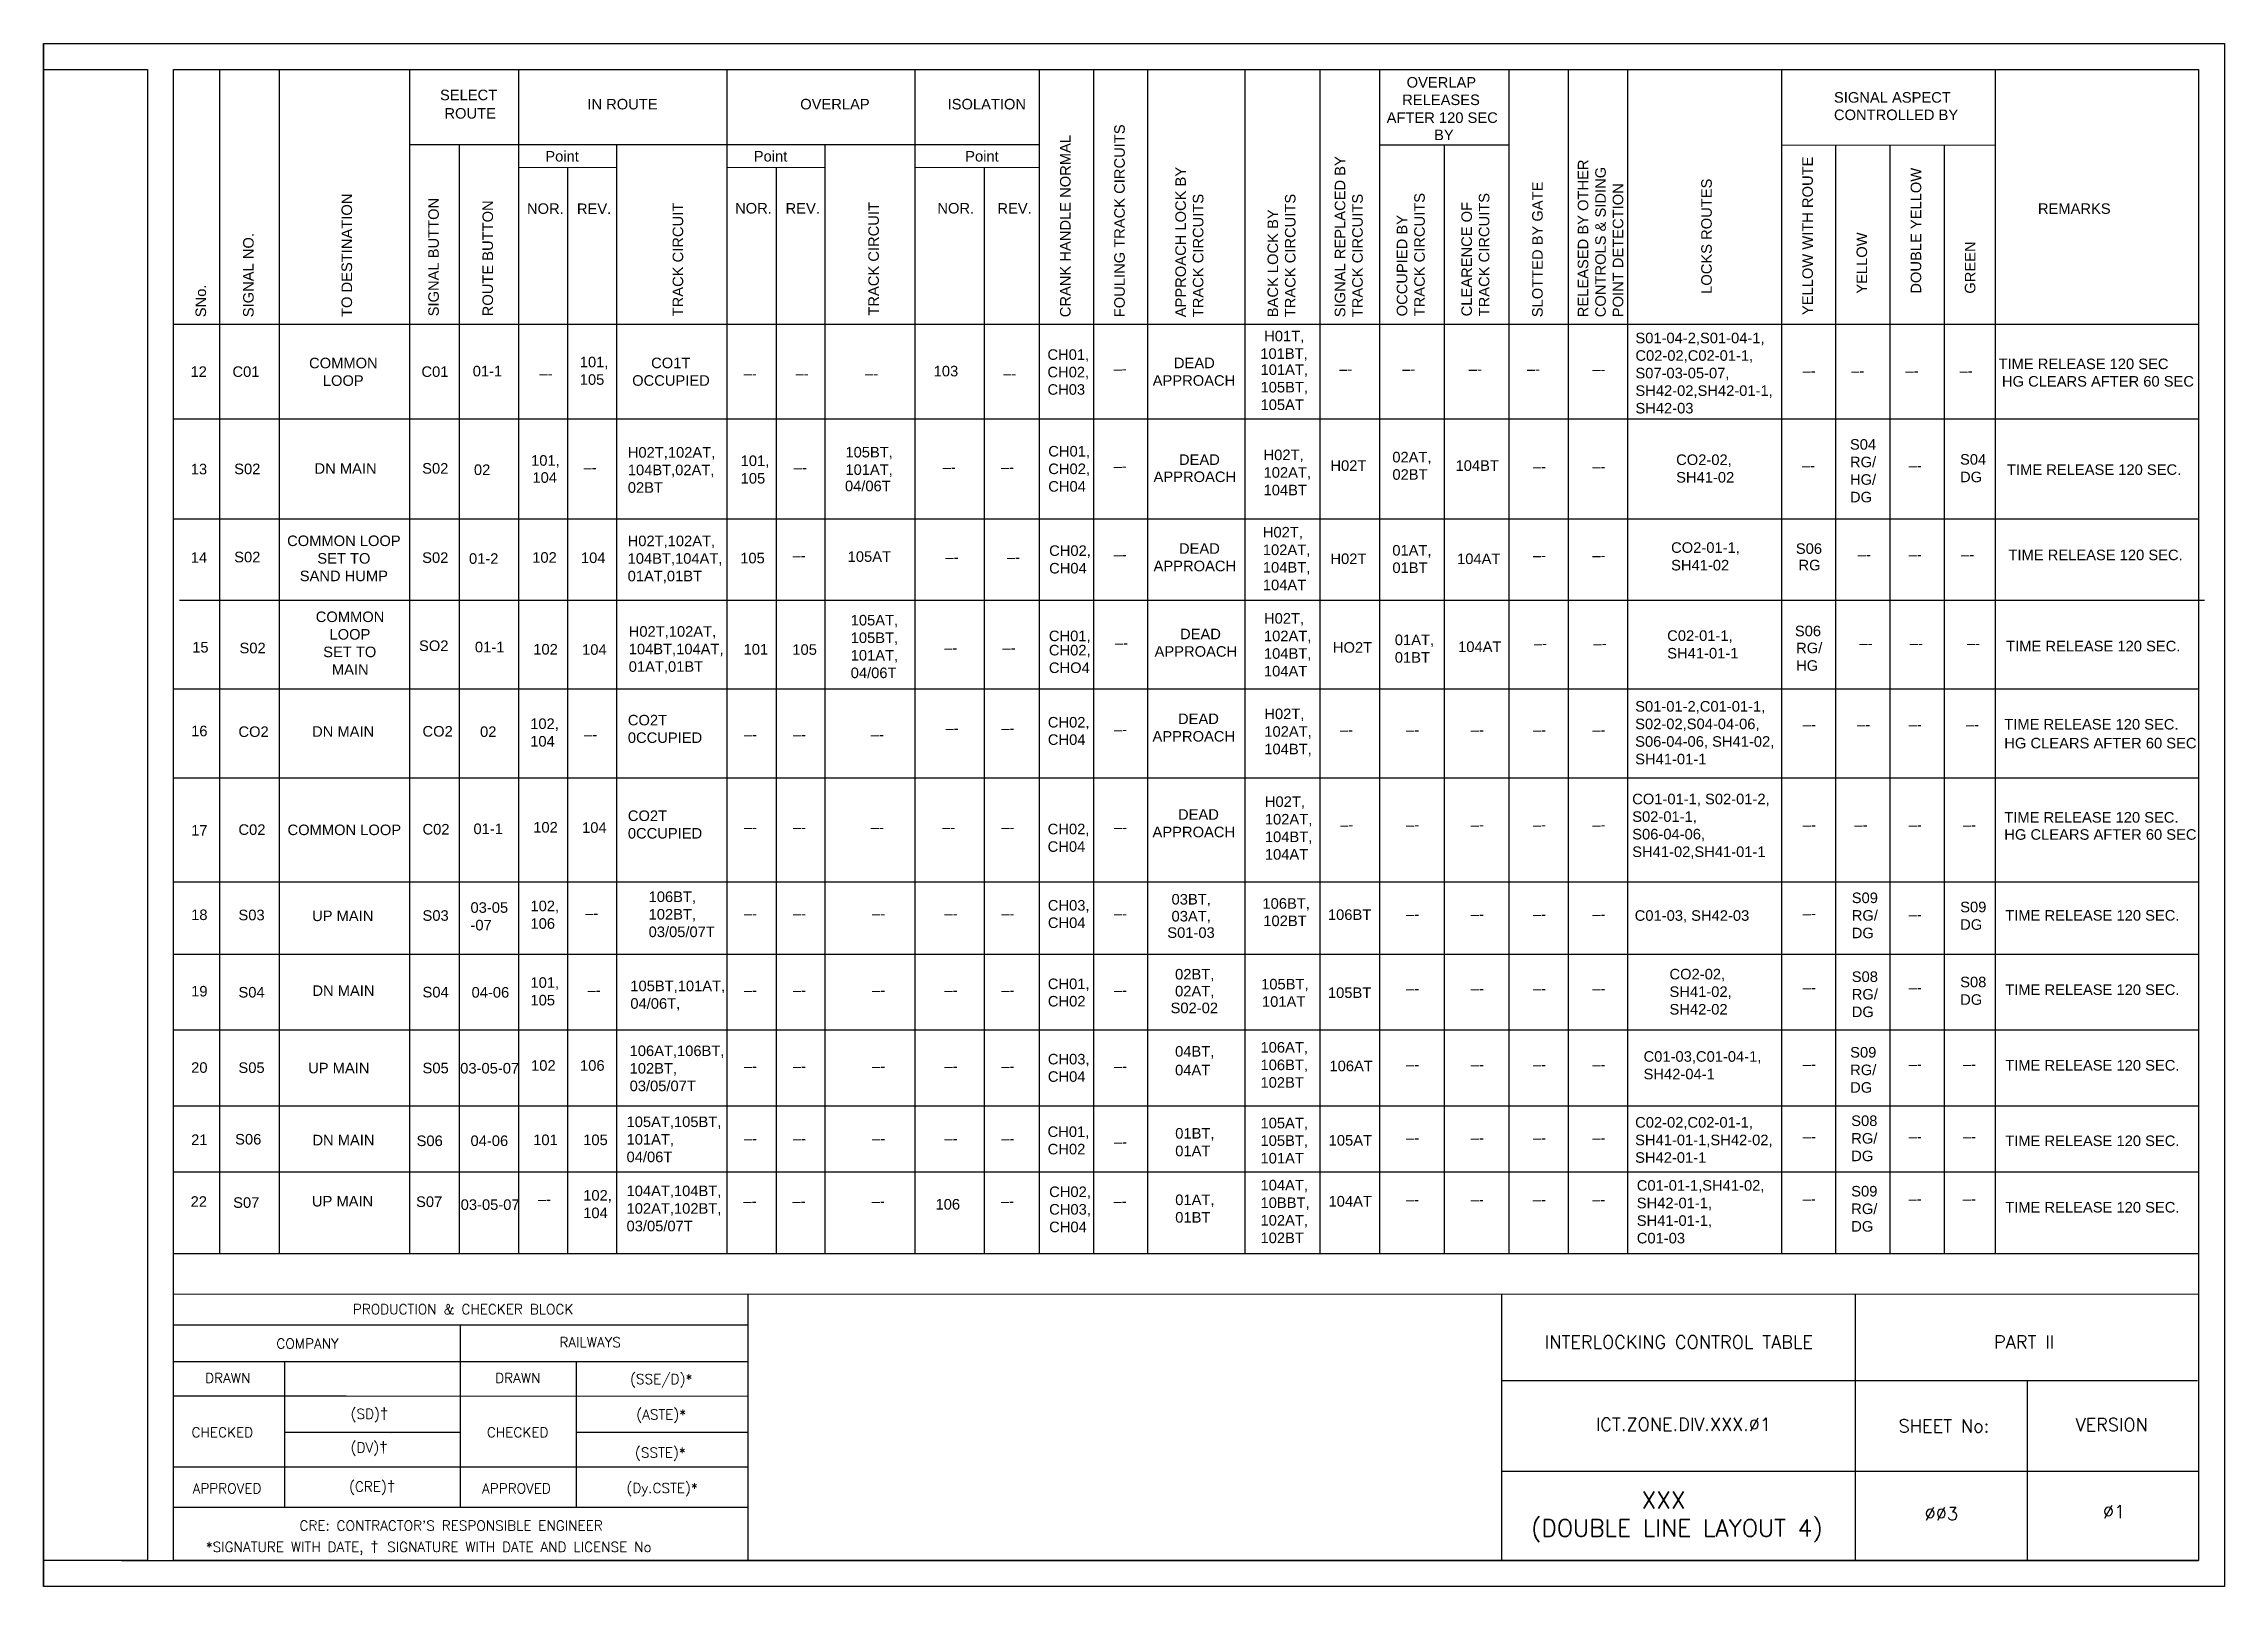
# Model space of a CAD drawing. Header units: inches. Extents: x -19 to 1645, y 43 to 741.
# Drawn here: x 770 to 1190, y 42.8 to 339.8 of the extents above; entities that cross this region are included whole.
import ezdxf
from ezdxf.enums import TextEntityAlignment as Align

# ---------------------------------------------------------------- set-up
doc = ezdxf.new("R2010")
doc.units = ezdxf.units.IN
doc.header["$MEASUREMENT"] = 0
for name, color, linetype in [('PDF2_Text', 7, 'Continuous'), ('PDF_Geometry', 7, 'Continuous'), ('PDF_Text', 7, 'Continuous')]:
    doc.layers.add(name, color=color, linetype=linetype)
doc.styles.add('PDF Arial', font='arial.ttf')
doc.styles.add('ROMANS', font='romans.shx', dxfattribs={"height": 2})

msp = doc.modelspace()

# ---------------------------------------------------------------- texts
at = {"style": 'ROMANS'}
for s, height, p in [('PRODUCTION & CHECKER BLOCK', 1.92, (850.75, 96.2)), ('COMPANY', 1.92, (820.79, 89.58)), ('RAILWAYS', 1.92, (875.21, 89.84)), ('(SSE/D)*', 1.92, (888.9, 82.75)), ('DRAWN', 1.92, (805.43, 82.96)), ('DRAWN', 1.92, (861.29, 82.96)), ('(ASTE)*', 1.92, (888.9, 75.93)), ('CHECKED', 1.92, (804.38, 72.5)), ('CHECKED', 1.92, (861.25, 72.5)), ('(SSTE)*', 1.92, (888.73, 68.6)), ('(Dy.CSTE)*', 1.92, (889.07, 61.78)), ('APPROVED', 1.92, (805.28, 61.7)), ('APPROVED', 1.92, (861.02, 61.7)), ('XXX', 3.3, (1081.96, 59.47)), ("CRE: CONTRACTOR'S RESPONSIBLE ENGINEER", 1.92, (848.44, 54.55)), ('(DOUBLE LINE LAYOUT 4)', 3.3, (1084.52, 54.08))]:
    msp.add_text(s, height=height, dxfattribs=at).set_placement(p, align=Align.MIDDLE_CENTER)
at = {"lineweight": -2, "style": 'ROMANS'}
for s, p in [('INTERLOCKING CONTROL TABLE', (1084.89, 89.87)), ('PART II', (1151.39, 89.87)), ('ICT.ZONE.DIV.XXX.Ø1', (1085.78, 74.03)), ('SHEET No:', (1135.95, 73.73)), ('VERSION', (1168.26, 73.96)), ('ØØ3 ', (1136.3, 56.87)), ('Ø1', (1168.72, 57.24))]:
    msp.add_text(s, height=2.5, dxfattribs=at).set_placement(p, align=Align.MIDDLE_CENTER)
at = {"char_height": 1.92, "attachment_point": 1, "style": 'ROMANS'}
for s, width, insert in [('(SD){\\fArial|b0|i0|c0|p34;\\H1.08333x;†}', 8.1172, (829.07, 77.17)), ('(DV){\\fArial|b0|i0|c0|p34;\\H1.08333x;†}', 8.1172, (829.07, 70.7)), ('(CRE){\\fArial|b0|i0|c0|p34;\\H1.08333x;†}', 8.1172, (828.77, 63.17)), ('\\pi-5.76,l9.6,t9.6;*SIGNATURE WITH DATE, {\\fArial|b0|i0|c0|p34;\\H1.08333x;†  }SIGNATURE WITH DATE AND LICENSE No', 104.6362, (797.36, 51.56))]:
    msp.add_mtext_dynamic_manual_height_columns(s, width=width, gutter_width=12.5, heights=[0], dxfattribs=dict(at, insert=insert))
at = {"layer": 'PDF2_Text', "attachment_point": 7, "style": 'PDF Arial'}
for s, insert, char_height in [('–-', (976.04, 276.26), 2.03), ('–-', (1068.24, 276.14), 2.03), ('101,', (863.84, 258.21), 2.03), ('CH01,\\PCH02,\\PCH04', (963.45, 253.56), 2.03), ('DEAD', (988.62, 258.74), 2.03), ('H02T,\\P102AT,\\P104BT', (1004.91, 252.86), 2.03), ('13', (798.3, 256.9), 2.03), ('S02', (806.66, 256.93), 2.03), ('S02', (842.86, 257.03), 2.03), ('02', (852.83, 256.77), 2.03), ('104', (864.1, 255.27), 2.03), ('–-', (873.95, 257.24), 2.03), ('–-', (914.44, 257.24), 2.03), ('–-', (943.12, 257.29), 2.03), ('–-', (954.35, 257.29), 2.03), ('–-', (976.04, 257.52), 2.03), ('APPROACH', (983.72, 255.41), 2.03), ('–-', (1056.78, 257.42), 2.03), ('–-', (1068.24, 257.42), 2.03), ('–-', (1108.59, 257.62), 2.03), ('–-', (1129.16, 257.62), 2.03), ('DEAD', (988.62, 241.63), 2.03), ('H02T,\\P102AT,\\P104BT,\\P104AT', (1004.77, 234.59), 2.03), ('14', (798.3, 239.9), 2.03), ('S02', (806.66, 239.96), 2.03), ('S02', (842.86, 239.85), 2.03), ('01-2', (851.88, 239.67), 2.03), ('102', (864.06, 239.88), 2.03), ('–-', (914.2, 240.31), 2.03), ('–-', (943.65, 239.97), 2.03), ('–-', (955.47, 239.97), 2.03), ('CH02,\\PCH04', (963.61, 237.81), 2.03), ('–-', (976.04, 240.49), 2.03), ('APPROACH', (983.72, 238.24), 2.03), ('–-', (1056.78, 240.33), 2.03), ('–-', (1068.24, 240.33), 2.03), ('–-', (1119.36, 240.49), 2.03), ('–-', (1129.16, 240.49), 2.03), ('–-', (1139.26, 240.49), 2.03), ('CH01,', (963.57, 224.43), 2.03), ('DEAD', (988.82, 225.17), 2.03), ('H02T,\\P102AT,\\P104BT,\\P104AT', (1004.99, 218), 2.03), ('15', (798.57, 222.59), 2.03), ('S02', (807.68, 222.45), 2.03), ('SO2', (842.26, 222.89), 2.03), ('01-1', (853.02, 222.63), 2.03), ('102', (864.26, 222.21), 2.03), ('101', (904.77, 222.21), 2.03), ('–-', (943.4, 222.5), 2.03), ('–-', (954.62, 222.5), 2.03), ('CH02,\\PCHO4', (963.57, 218.65), 2.03), ('–-', (976.31, 223.47), 2.03), ('APPROACH', (983.92, 221.78), 2.03), ('HO2T', (1018.26, 222.56), 2.03), ('01AT,\\P01BT', (1030.19, 220.64), 2.03), ('104AT', (1042.38, 222.69), 2.03), ('–-', (1056.98, 223.38), 2.03), ('–-', (1068.44, 223.38), 2.03), ('–-', (1119.68, 223.39), 2.03), ('–-', (1129.37, 223.39), 2.03), ('–-', (1140.4, 223.39), 2.03), ('TIME RELEASE 120 SEC.', (1147.93, 222.82), 2.0298), ('CH02,', (963.36, 207.81), 2.03), ('DEAD', (988.43, 208.85), 2.03), ('H02T,\\P102AT,\\P104BT,', (1005.06, 202.65), 2.03), ('S01-01-2,C01-01-1,\\PS02-02,S04-04-06, \\PS06-04-06, SH41-02, \\PSH41-01-1', (1076.48, 201.07), 2.0298), ('16', (798.37, 206.48), 2.03), ('CO2', (807.48, 206.34), 2.03), ('CO2', (842.93, 206.41), 2.03), ('02', (854.01, 206.34), 2.03), ('102, \\P104', (863.67, 204.49), 2.03), ('–-', (874.05, 205.84), 2.03), ('–-', (904.83, 205.84), 2.03), ('–-', (914.27, 205.84), 2.03), ('–-', (929.27, 205.84), 2.03), ('–-', (943.66, 207.05), 2.03), ('–-', (954.42, 207.05), 2.03), ('CH04', (963.37, 204.81), 2.03), ('–-', (976.11, 206.82), 2.03), ('APPROACH', (983.52, 205.45), 2.03), ('–-', (1019.62, 206.72), 2.03), ('–-', (1032.36, 206.72), 2.03), ('–-', (1044.82, 206.72), 2.03), ('–-', (1056.78, 206.72), 2.03), ('–-', (1068.24, 206.72), 2.03), ('–-', (1108.77, 207.76), 2.03), ('–-', (1119.23, 207.76), 2.03), ('–-', (1129.16, 207.76), 2.03), ('–-', (1140.17, 207.76), 2.03), ('TIME RELEASE 120 SEC.', (1147.57, 207.77), 2.0298), ('HG CLEARS AFTER 60 SEC.', (1147.57, 204.14), 2.0298), ('H02T,\\P102AT,\\P104BT,\\P104AT', (1005.16, 182.72), 2.03), ('CO1-01-1, S02-01-2, \\PS02-01-1, \\PS06-04-06,\\PSH41-02,SH41-01-1', (1075.91, 182.88), 2.0298), ('17', (798.37, 187.38), 2.03), ('C02', (807.48, 187.49), 2.03), ('C02', (842.93, 187.56), 2.03), ('01-1', (852.75, 187.64), 2.03), ('102', (864.26, 187.93), 2.03), ('CH02,\\PCH04', (963.33, 184.22), 2.03), ('APPROACH', (983.52, 187.03), 2.03), ('DEAD', (988.43, 190.43), 2.03), ('–-', (1019.67, 188.47), 2.03), ('–-', (1032.36, 188.47), 2.03), ('–-', (1044.82, 188.47), 2.03), ('–-', (1056.78, 188.47), 2.03), ('–-', (1068.24, 188.47), 2.03), ('–-', (1108.77, 188.45), 2.03), ('–-', (1118.71, 188.45), 2.03), ('–-', (1129.16, 188.45), 2.03), ('–-', (1139.6, 188.45), 2.03), ('TIME RELEASE 120 SEC.', (1147.57, 189.85), 2.0298), ('–-', (904.83, 187.97), 2.03), ('–-', (914.27, 187.97), 2.03), ('–-', (929.27, 187.97), 2.03), ('–-', (943.03, 187.97), 2.03), ('–-', (954.42, 187.97), 2.03), ('–-', (976.11, 187.97), 2.03), ('HG CLEARS AFTER 60 SEC.', (1147.57, 186.55), 2.0298), ('S09\\PRG/\\PDG', (1118.19, 167.59), 2.03), ('18', (798.37, 171.09), 2.03), ('S03', (807.48, 171.05), 2.03), ('S03', (842.93, 170.95), 2.03), ('102,\\P106', (863.72, 169.41), 2.03), ('–-', (874.27, 171.43), 2.03), ('–-', (904.83, 171.35), 2.03), ('–-', (914.27, 171.35), 2.03), ('–-', (929.53, 171.35), 2.03), ('–-', (943.46, 171.35), 2.03), ('–-', (954.42, 171.35), 2.03), ('CH03,', (963.36, 172.56), 2.03), ('–-', (976.11, 171.35), 2.03), ('03BT,', (987.19, 173.73), 2.03), ('03AT,', (987.19, 170.47), 2.03), ('106BT,', (1004.69, 172.92), 2.03), ('106BT', (1017.31, 171.11), 2.03), ('C01-03, SH42-03', (1076.39, 170.6), 2.0298), ('–-', (1108.77, 171.4), 2.03), ('TIME RELEASE 120 SEC.', (1147.75, 170.98), 2.0298), ('CH04', (963.37, 169.56), 2.03), ('S01-03', (986.37, 167.66), 2.03), ('102BT', (1004.86, 169.92), 2.03), ('–-', (1032.36, 171.26), 2.03), ('–-', (1044.82, 171.26), 2.03), ('–-', (1056.78, 171.26), 2.03), ('–-', (1068.24, 171.26), 2.03), ('–-', (1129.16, 171.18), 2.03), ('101,\\P105', (863.72, 154.66), 2.03), ('CH01,', (963.36, 157.45), 2.03), ('02BT,', (987.87, 159.3), 2.03), ('105BT,', (1004.44, 157.39), 2.03), ('S08\\PRG/\\PDG', (1118.19, 152.41), 2.03), ('19', (798.37, 156.38), 2.03), ('S04', (807.48, 156.18), 2.03), ('S04', (842.93, 156.2), 2.03), ('04-06', (852.38, 156.16), 2.03), ('–-', (874.71, 156.6), 2.03), ('–-', (904.83, 156.6), 2.03), ('–-', (914.27, 156.6), 2.03), ('–-', (929.53, 156.6), 2.03), ('–-', (943.46, 156.6), 2.03), ('–-', (954.42, 156.6), 2.03), ('CH02', (963.37, 154.45), 2.03), ('–-', (976.11, 156.6), 2.03), ('02AT,', (987.87, 156.04), 2.03), ('101AT', (1004.61, 154.39), 2.03), ('105BT', (1017.31, 156.09), 2.03), ('–-', (1032.36, 156.92), 2.03), ('–-', (1044.82, 156.92), 2.03), ('–-', (1056.78, 156.92), 2.03), ('–-', (1068.24, 156.92), 2.03), ('–-', (1108.77, 157.13), 2.03), ('–-', (1129.16, 157.13), 2.03), ('TIME RELEASE 120 SEC.', (1147.75, 156.67), 2.0298), ('S02-02', (987, 153.16), 2.03), ('106AT,\\P106BT,\\P102BT', (1004.32, 138.81), 2.03), ('20', (798.37, 141.68), 2.03), ('S05', (807.48, 141.66), 2.03), ('S05', (842.93, 141.59), 2.03), ('03-05-07', (850.19, 141.55), 2.03), ('102', (863.84, 142.08), 2.03), ('106', (873.27, 142.08), 2.03), ('–-', (904.83, 142), 2.03), ('–-', (914.27, 142), 2.03), ('–-', (929.53, 142), 2.03), ('–-', (943.46, 142), 2.03), ('–-', (954.42, 142), 2.03), ('CH03,', (963.36, 142.95), 2.03), ('–-', (976.11, 142), 2.03), ('04BT,', (987.87, 144.45), 2.03), ('04AT', (987.87, 141.19), 2.03), ('106AT', (1017.6, 141.99), 2.03), ('–-', (1032.36, 142.32), 2.03), ('–-', (1044.82, 142.32), 2.03), ('–-', (1056.78, 142.32), 2.03), ('–-', (1068.24, 142.32), 2.03), ('C01-03,C01-04-1,\\PSH42-04-1', (1078.1, 140.43), 2.0298), ('–-', (1108.77, 142.37), 2.03), ('S09\\PRG/\\PDG', (1117.88, 137.85), 2.03), ('–-', (1129.16, 142.37), 2.03), ('–-', (1139.6, 142.37), 2.03), ('TIME RELEASE 120 SEC.', (1147.75, 142.12), 2.0298), ('CH04', (963.37, 139.95), 2.03), ('CH01,', (963.32, 128.98), 2.03), ('01BT,\\P01AT', (987.9, 125.63), 2.03), ('105AT,\\P105BT,\\P101AT', (1004.32, 124.23), 2.03), ('C02-02,C02-01-1,\\PSH41-01-1,SH42-02,\\PSH42-01-1', (1076.47, 124.36), 2.0298), ('S08\\PRG/\\PDG', (1118.09, 124.67), 2.03), ('21', (798.37, 127.81), 2.03), ('S06', (806.84, 127.88), 2.03), ('S06', (841.79, 127.58), 2.03), ('04-06', (852.18, 127.59), 2.03), ('101', (864.25, 127.76), 2.03), ('105', (873.88, 127.76), 2.03), ('–-', (904.83, 128.07), 2.03), ('–-', (914.27, 128.07), 2.03), ('–-', (929.53, 128.07), 2.03), ('–-', (943.46, 128.07), 2.03), ('–-', (954.42, 128.07), 2.03), ('CH02', (963.33, 125.98), 2.03), ('–-', (976.11, 127.4), 2.03), ('105AT', (1017.45, 127.67), 2.03), ('–-', (1032.36, 128.17), 2.03), ('–-', (1044.82, 128.17), 2.03), ('–-', (1056.78, 128.17), 2.03), ('–-', (1068.24, 128.17), 2.03), ('–-', (1108.77, 128.44), 2.03), ('–-', (1129.16, 128.44), 2.03), ('–-', (1139.6, 128.44), 2.03), ('TIME RELEASE 120 SEC.', (1147.75, 127.58), 2.0298), ('22', (798.27, 115.92), 2.03), ('S07', (806.46, 115.69), 2.03), ('S07', (841.69, 115.86), 2.03), ('102,\\P104', (873.88, 113.7), 2.03), ('CH02,\\PCH03,\\PCH04', (963.62, 111), 2.03), ('01AT,\\P01BT', (987.9, 112.84), 2.03), ('104AT,\\P10BBT,\\P102AT,\\P102BT', (1004.32, 108.89), 2.03), ('104AT', (1017.42, 115.94), 2.03), ('S09\\PRG/\\PDG', (1118.09, 111.11), 2.03), ('–-', (865.16, 116.39), 2.03), ('–-', (904.74, 116.01), 2.03), ('–-', (914.18, 116.01), 2.03), ('–-', (929.44, 116.01), 2.03), ('106', (941.73, 115.36), 2.03), ('–-', (954.33, 116.01), 2.03), ('–-', (976.02, 116.01), 2.03), ('–-', (1032.33, 116.3), 2.03), ('–-', (1044.8, 116.3), 2.03), ('–-', (1056.76, 116.3), 2.03), ('–-', (1068.21, 116.3), 2.03), ('–-', (1108.75, 116.45), 2.03), ('–-', (1129.14, 116.45), 2.03), ('–-', (1139.57, 116.45), 2.03), ('TIME RELEASE 120 SEC.', (1147.75, 114.79), 2.0298)]:
    msp.add_mtext(s, dxfattribs=dict(at, insert=insert, char_height=char_height))
for s, insert, char_height, width in [('CO2-02,\\PSH41-02', (1084.37, 255.31), 2.03, 17.7989), ('TIME RELEASE 120 SEC.', (1148.09, 256.79), 2.0298, 33.2543), ('CO2-01-1,\\PSH41-02', (1083.4, 238.4), 2.03, 17.7989), ('104', (873.45, 239.82), 2.03, 4.9581), ('TIME RELEASE 120 SEC.', (1148.37, 240.37), 2.0298, 33.2543), ('C02-01-1, \\PSH41-01-1', (1082.65, 221.45), 2.03, 28.3864), ('104', (873.66, 222.15), 2.03, 4.9581), ('105', (914.16, 222.15), 2.03, 4.9581), ('104', (873.66, 187.88), 2.03, 4.9581), ('03-05\\P-07', (852.17, 169.1), 2.03, 0.1143), ('S09\\PDG', (1139.07, 169.21), 2.03, 4.8183), ('CO2-02, \\PSH41-02,\\PSH42-02', (1083.09, 152.9), 2.03, 26.4012), ('S08\\PDG', (1139.07, 154.77), 2.03, 4.8183), ('C01-01-1,SH41-02,\\PSH42-01-1,\\PSH41-01-1,\\PC01-03', (1076.79, 108.84), 2.0298, 25.9887), ('03-05-07', (850.28, 115.29), 2.03, 2.9957)]:
    msp.add_mtext(s, dxfattribs=dict(at, insert=insert, char_height=char_height, width=width))
at = {"layer": 'PDF_Text', "attachment_point": 7, "style": 'PDF Arial'}
for s, insert, char_height in [('OVERLAP', (1032.47, 331.35), 2.027), ('SELECT', (846.3, 328.92), 2.027), ('IN ROUTE', (874.68, 327.15), 2.027), ('OVERLAP', (915.68, 327.15), 2.027), ('ISOLATION', (944.06, 327.15), 2.027), ('RELEASES', (1031.62, 327.99), 2.027), ('SIGNAL ASPECT', (1114.77, 328.45), 2.0273), ('ROUTE', (847.15, 325.38), 2.027), ('AFTER 120 SEC', (1028.62, 324.55), 2.0273), ('CONTROLLED BY', (1114.77, 325.09), 2.0273), ('Point', (866.58, 317.12), 2.027), ('Point', (906.73, 317.12), 2.027), ('Point', (947.45, 317.12), 2.027), ('BY', (1037.75, 321.26), 2.027), ('NOR.', (863.05, 307.04), 2.027), ('REV.', (872.67, 307.04), 2.027), ('NOR.', (903.13, 307.11), 2.027), ('REV.', (912.86, 307.11), 2.027), ('NOR.', (942.09, 307.11), 2.027), ('REV.', (953.65, 307.11), 2.027), ('REMARKS', (1154.05, 307.04), 2.027), ('H01T,', (1005.04, 282.16), 2.027), ('12', (798.25, 275.69), 2.027), ('101,\\P105', (873.22, 274.13), 2.027), ('\\pi-3.67782;CO1T\\P\\pi-7.33074;OCCUPIED', (890.64, 273.95), 2.0273), ('CH01,', (963.29, 278.59), 2.027), ('CH02,', (963.29, 275.22), 2.027), ('101BT,', (1004.29, 278.78), 2.027), ('101AT,\\P105BT,\\P105AT', (1004.33, 269.28), 2.027), ('TIME RELEASE 120 SEC', (1146.46, 277.15), 2.0273), ('–-', (865.46, 275.31), 2.027), ('–-', (904.79, 275.31), 2.027), ('–-', (914.79, 275.31), 2.027), ('–-', (928.17, 275.31), 2.027), ('–-', (954.77, 275.31), 2.027), ('CH03', (963.3, 272.22), 2.027), ('–-', (1019.48, 276.2), 2.027), ('–-', (1031.63, 276.2), 2.027), ('–-', (1044.43, 276.2), 2.027), ('–-', (1055.63, 276.2), 2.027), ('–-', (1108.71, 275.85), 2.027), ('–-', (1118.1, 275.85), 2.027), ('–-', (1128.53, 275.85), 2.027), ('–-', (1138.96, 275.85), 2.027), ('HG CLEARS AFTER 60 SEC', (1147.12, 273.79), 2.0273), ('H02T,102AT,\\P104BT,02AT,\\P02BT', (882.47, 253.35), 2.0273), ('101,\\P105', (904.21, 255.12), 2.027), ('105BT,', (924.38, 259.8), 2.027), ('02AT,', (1029.71, 258.85), 2.027), ('S04\\PRG/\\PHG/\\PDG', (1117.85, 251.51), 2.027), ('S04\\PDG', (1139.05, 255.38), 2.027), ('101AT,', (924.38, 256.44), 2.027), ('H02T', (1017.79, 257.57), 2.027), ('02BT', (1029.73, 255.85), 2.027), ('104BT', (1041.89, 257.57), 2.027), ('04/06T', (924.29, 253.64), 2.027), ('H02T,102AT,\\P104BT,104AT,\\P01AT,01BT', (882.44, 235.96), 2.0273), ('S06', (1107.43, 241.59), 2.027), ('105', (904.12, 239.76), 2.027), ('105AT', (924.82, 240.05), 2.027), ('H02T', (1017.79, 239.63), 2.027), ('01AT,', (1029.71, 240.91), 2.027), ('01BT', (1029.73, 237.91), 2.027), ('104AT', (1042.18, 239.63), 2.027), ('RG', (1107.94, 238.42), 2.027), ('H02T,102AT,\\P104BT,104AT,\\P01AT,01BT', (882.65, 218.53), 2.0273), ('105AT,\\P105BT,\\P101AT,\\P04/06T', (925.4, 217.67), 2.027), ('S06', (1107.24, 225.73), 2.027), ('CO2T\\P0CCUPIED', (882.48, 205.19), 2.027), ('DN MAIN', (821.67, 206.4), 2.027), ('COMMON LOOP', (816.94, 187.44), 2.0273), ('CO2T\\P0CCUPIED', (882.48, 186.78), 2.027), ('106BT,\\P102BT,\\P03/05/07T', (886.48, 167.81), 2.027), ('UP MAIN', (821.67, 170.89), 2.027), ('DN MAIN', (821.73, 156.51), 2.027), ('UP MAIN', (820.91, 141.59), 2.027), ('DN MAIN', (821.73, 127.75), 2.027), ('UP MAIN', (821.64, 115.95), 2.027)]:
    msp.add_mtext(s, dxfattribs=dict(at, insert=insert, char_height=char_height))
at = {"layer": 'PDF_Text', "attachment_point": 7, "rotation": 90, "style": 'PDF Arial'}
for s, insert, char_height in [('FOULING TRACK CIRCUITS', (978.21, 287.17), 2.0273), ('CRANK HANDLE NORMAL', (967.77, 287.17), 2.0273), ('APPROACH LOCK BY', (989.98, 287.17), 2.0273), ('SIGNAL REPLACED BY', (1020.68, 287.17), 2.0273), ('RELEASED BY OTHER', (1067.48, 287.17), 2.0273), ('CONTROLS & SIDING', (1070.85, 287.17), 2.0273), ('YELLOW WITH ROUTE', (1110.73, 287.58), 2.0273), ('DOUBLE YELLOW', (1131.6, 291.7), 2.0273), ('TRACK CIRCUITS', (1035.99, 287.34), 2.0273), ('TRACK CIRCUITS', (1048.43, 287.34), 2.0273), ('SLOTTED BY GATE', (1058.7, 287.17), 2.0273), ('POINT DETECTION', (1074.21, 287.17), 2.0273), ('LOCKS ROUTES', (1091.26, 291.67), 2.0273), ('TO DESTINATION', (829.39, 287.22), 2.0273), ('SIGNAL BUTTON', (846.1, 287.34), 2.0273), ('ROUTE BUTTON', (856.54, 287.34), 2.0273), ('TRACK CIRCUIT', (893.16, 287.34), 2.0273), ('TRACK CIRCUIT', (930.85, 287.48), 2.0273), ('TRACK CIRCUITS', (993.35, 287.17), 2.0273), ('BACK LOCK BY', (1007.73, 287.17), 2.0273), ('TRACK CIRCUITS', (1011.09, 287.17), 2.0273), ('TRACK CIRCUITS', (1024.04, 287.17), 2.0273), ('OCCUPIED BY', (1032.62, 287.34), 2.0273), ('CLEARENCE OF', (1045.07, 287.34), 2.0273), ('SIGNAL NO.', (810.44, 287.17), 2.027), ('YELLOW', (1121.17, 291.7), 2.027), ('GREEN', (1142.03, 291.7), 2.027), ('SNo.', (801.27, 287.17), 2.027)]:
    msp.add_mtext(s, dxfattribs=dict(at, insert=insert, char_height=char_height))
at = {"layer": 'PDF_Text', "attachment_point": 7, "style": 'PDF Arial'}
for s, insert, char_height, width in [('S01-04-2,S01-04-1,\\PC02-02,C02-01-1,\\PS07-03-05-07,\\PSH42-02,SH42-01-1,\\PSH42-03', (1076.53, 268.62), 2.0273, 12.0589), ('C01', (806.33, 275.65), 2.027, 10.6172), ('\\pi3.05396;COMMON \\P\\pi5.70498;LOOP', (818.03, 273.93), 2.0273, 18.9495), ('C01', (842.73, 275.65), 2.027, 10.6172), ('01-1', (852.6, 275.76), 2.027, 8.1328), ('103', (941.38, 275.76), 2.027, 8.1328), ('\\pi4.20554;DEAD\\P\\pi0.12184;APPROACH', (983.44, 273.95), 2.0273, 15.9105), ('\\pi5.65463;DN MAIN', (816.48, 257.04), 2.0273, 22.8164), ('\\pi0.23648;COMMON LOOP\\P\\pi6.05364;SET TO   \\P\\pi2.6683;SAND HUMP', (816.62, 236.33), 2.0273, 22.0807), ('\\pi4.61957;COMMON  \\P\\pi7.27059;LOOP\\P\\pi6.05364;SET TO   \\P\\pi7.72141;MAIN', (817.75, 218.35), 2.0273, 22.0807), ('RG/\\PHG', (1107.48, 219.08), 2.027, 3.8486), ('105BT,101AT,\\P04/06T,', (882.96, 153.67), 2.0273, 8.6431), ('106AT,106BT,\\P102BT,\\P03/05/07T', (882.82, 138.15), 2.0273, 8.6431), ('105AT,105BT,\\P101AT,\\P04/06T', (882.23, 124.48), 2.0273, 8.6431), ('104AT,104BT,\\P102AT,102BT,\\P03/05/07T', (882.23, 111.18), 2.0273, 8.6431)]:
    msp.add_mtext(s, dxfattribs=dict(at, insert=insert, char_height=char_height, width=width))

# ---------------------------------------------------------------- blocks, each defined once
blk = doc.blocks.new('A$C1B685902')
at = {"color": 7}
blk.add_line((0, 297), (0, 0), dxfattribs=at)
for points in [[(0, 297), (420, 297), (420, 0), (0, 0)], [(25, 292), (415, 292), (415, 5), (25, 5)]]:
    blk.add_lwpolyline(points, close=True, dxfattribs=at)
blk.add_lwpolyline([(0, 292), (20, 292), (20, 5), (0, 5)], dxfattribs=at)

# ---------------------------------------------------------------- linework, layer by layer
for p, q in [((803.86, 334.84), (803.86, 106.88)), ((815.3, 334.84), (815.3, 106.88)), ((840.4, 334.84), (840.4, 106.88)), ((861.4, 334.84), (861.4, 106.88)), ((901.55, 334.84), (901.55, 106.88)), ((937.76, 334.84), (937.76, 106.88)), ((961.7, 334.84), (961.7, 106.88)), ((972.14, 334.84), (972.14, 106.88)), ((982.57, 334.84), (982.57, 106.88)), ((1001.32, 334.84), (1001.32, 106.88)), ((1015.78, 334.84), (1015.78, 106.88)), ((1027.23, 334.84), (1027.23, 106.88)), ((1052.12, 334.84), (1052.12, 106.88)), ((1063.56, 334.84), (1063.56, 106.88)), ((1075, 334.84), (1075, 106.88)), ((1104.66, 334.84), (1104.66, 106.95)), ((1145.84, 334.84), (1145.84, 106.95)), ((961.77, 320.33), (840.61, 320.33)), ((849.96, 320.4), (849.96, 106.88)), ((880.26, 320.33), (880.26, 106.88)), ((920.4, 320.4), (920.4, 106.88)), ((1052.12, 320.28), (1027.23, 320.29)), ((1039.67, 320.4), (1039.67, 106.88)), ((1145.84, 320.26), (1104.66, 320.27)), ((1115.09, 320.26), (1115.09, 106.88)), ((1125.53, 320.26), (1125.53, 106.88)), ((1135.96, 320.26), (1135.96, 106.88)), ((870.83, 316.05), (870.83, 106.88)), ((911.05, 315.98), (911.05, 106.88)), ((951.13, 315.98), (951.13, 106.88)), ((1184.96, 285.76), (794.96, 285.76)), ((1184.96, 267.55), (794.96, 267.55)), ((1184.96, 248.27), (794.96, 248.27)), ((1186.11, 232.67), (796.11, 232.67)), ((1185.03, 215.55), (795.03, 215.55)), ((1185.1, 198.41), (795.1, 198.41)), ((1185.03, 178.39), (795.03, 178.39)), ((1185.1, 164.51), (795.1, 164.51)), ((1185.1, 149.91), (795.1, 149.91)), ((1185.03, 135.31), (795.03, 135.31)), ((1184.96, 122.61), (794.96, 122.61)), ((1184.98, 106.88), (794.98, 106.88)), ((794.98, 99.11), (1184.96, 99.19)), ((905.57, 99.19), (905.57, 47.85)), ((828.21, 93.14), (794.97, 93.14)), ((905.57, 93.13), (828.21, 93.14)), ((850.17, 93.14), (850.17, 58.04)), ((828.21, 86.1), (794.97, 86.1)), ((816.41, 58.04), (816.41, 86.1)), ((905.57, 86.09), (828.21, 86.1)), ((872.61, 58.04), (872.61, 86.09)), ((1152, 82.47), (1152, 47.85)), ((828.21, 79.43), (794.97, 79.43)), ((905.57, 79.42), (828.21, 79.43)), ((850.17, 72.45), (816.41, 72.45)), ((836.87, 72.3), (836.87, 72.3)), ((905.57, 72.45), (872.61, 72.45)), ((828.21, 65.78), (794.97, 65.79)), ((905.57, 65.78), (828.21, 65.78)), ((828.21, 58.04), (794.97, 58.04)), ((905.57, 58.04), (828.21, 58.04))]:
    msp.add_line(p, q)
at = {"lineweight": -2}
for p, q in [((1050.82, 47.85), (1050.82, 99.19)), ((1050.82, 82.47), (1184.78, 82.47)), ((1050.82, 65.02), (1184.96, 65.02))]:
    msp.add_line(p, q, dxfattribs=at)
at = {"linetype": 'Continuous', "lineweight": -2}
for p, q in [((1118.89, 47.85), (1118.89, 99.19)), ((784.96, 47.85), (1066.96, 47.85)), ((784.96, 47.85), (1184.96, 47.85))]:
    msp.add_line(p, q, dxfattribs=at)
at = {"layer": 'PDF_Geometry', "lineweight": 15}
for points in [[(815.3, 106.88), (815.3, 334.91)], [(840.4, 106.88), (840.4, 334.91)], [(1052.12, 320.4), (1052.12, 334.84)], [(1063.56, 320.4), (1063.56, 334.84)], [(1075, 320.4), (1075, 334.84)], [(840.61, 320.33), (861.47, 320.33)], [(861.47, 320.33), (961.77, 320.33)], [(1027.3, 320.33), (1052.19, 320.33)], [(1052.12, 316.05), (1052.12, 320.4)], [(1063.56, 316.05), (1063.56, 320.4)], [(1075, 316.05), (1075, 320.4)], [(861.47, 315.98), (880.33, 315.98)], [(870.83, 285.83), (870.83, 316.05)], [(901.62, 315.98), (920.48, 315.98)], [(937.76, 315.98), (961.77, 315.98)], [(1052.12, 285.83), (1052.12, 316.05)], [(1063.56, 285.83), (1063.56, 316.05)], [(1075, 285.83), (1075, 316.05)], [(961.7, 106.88), (961.7, 285.76)], [(972.14, 106.88), (972.14, 285.76)], [(1052.12, 274.61), (1052.12, 285.69)], [(1063.56, 274.61), (1063.56, 285.69)], [(1075, 274.61), (1075, 285.69)], [(1052.12, 263.39), (1052.12, 274.47)], [(1063.56, 263.39), (1063.56, 274.47)], [(1075, 263.39), (1075, 274.47)], [(1052.12, 257.71), (1052.12, 265.42)], [(1063.56, 257.71), (1063.56, 265.42)], [(1075, 257.71), (1075, 265.42)]]:
    msp.add_lwpolyline(points, dxfattribs=at)

# ---------------------------------------------------------------- block references
msp.add_blockref('A$C1B685902', (769.96, 42.85))

msp.set_redraw_order([(e.dxf.handle, doc.entitydb.next_handle()) for e in msp.query("TEXT MTEXT ATTDEF DIMENSION ARC_DIMENSION")])  # texts and dimensions are drawn at this point

doc.saveas('drawing.dxf')
